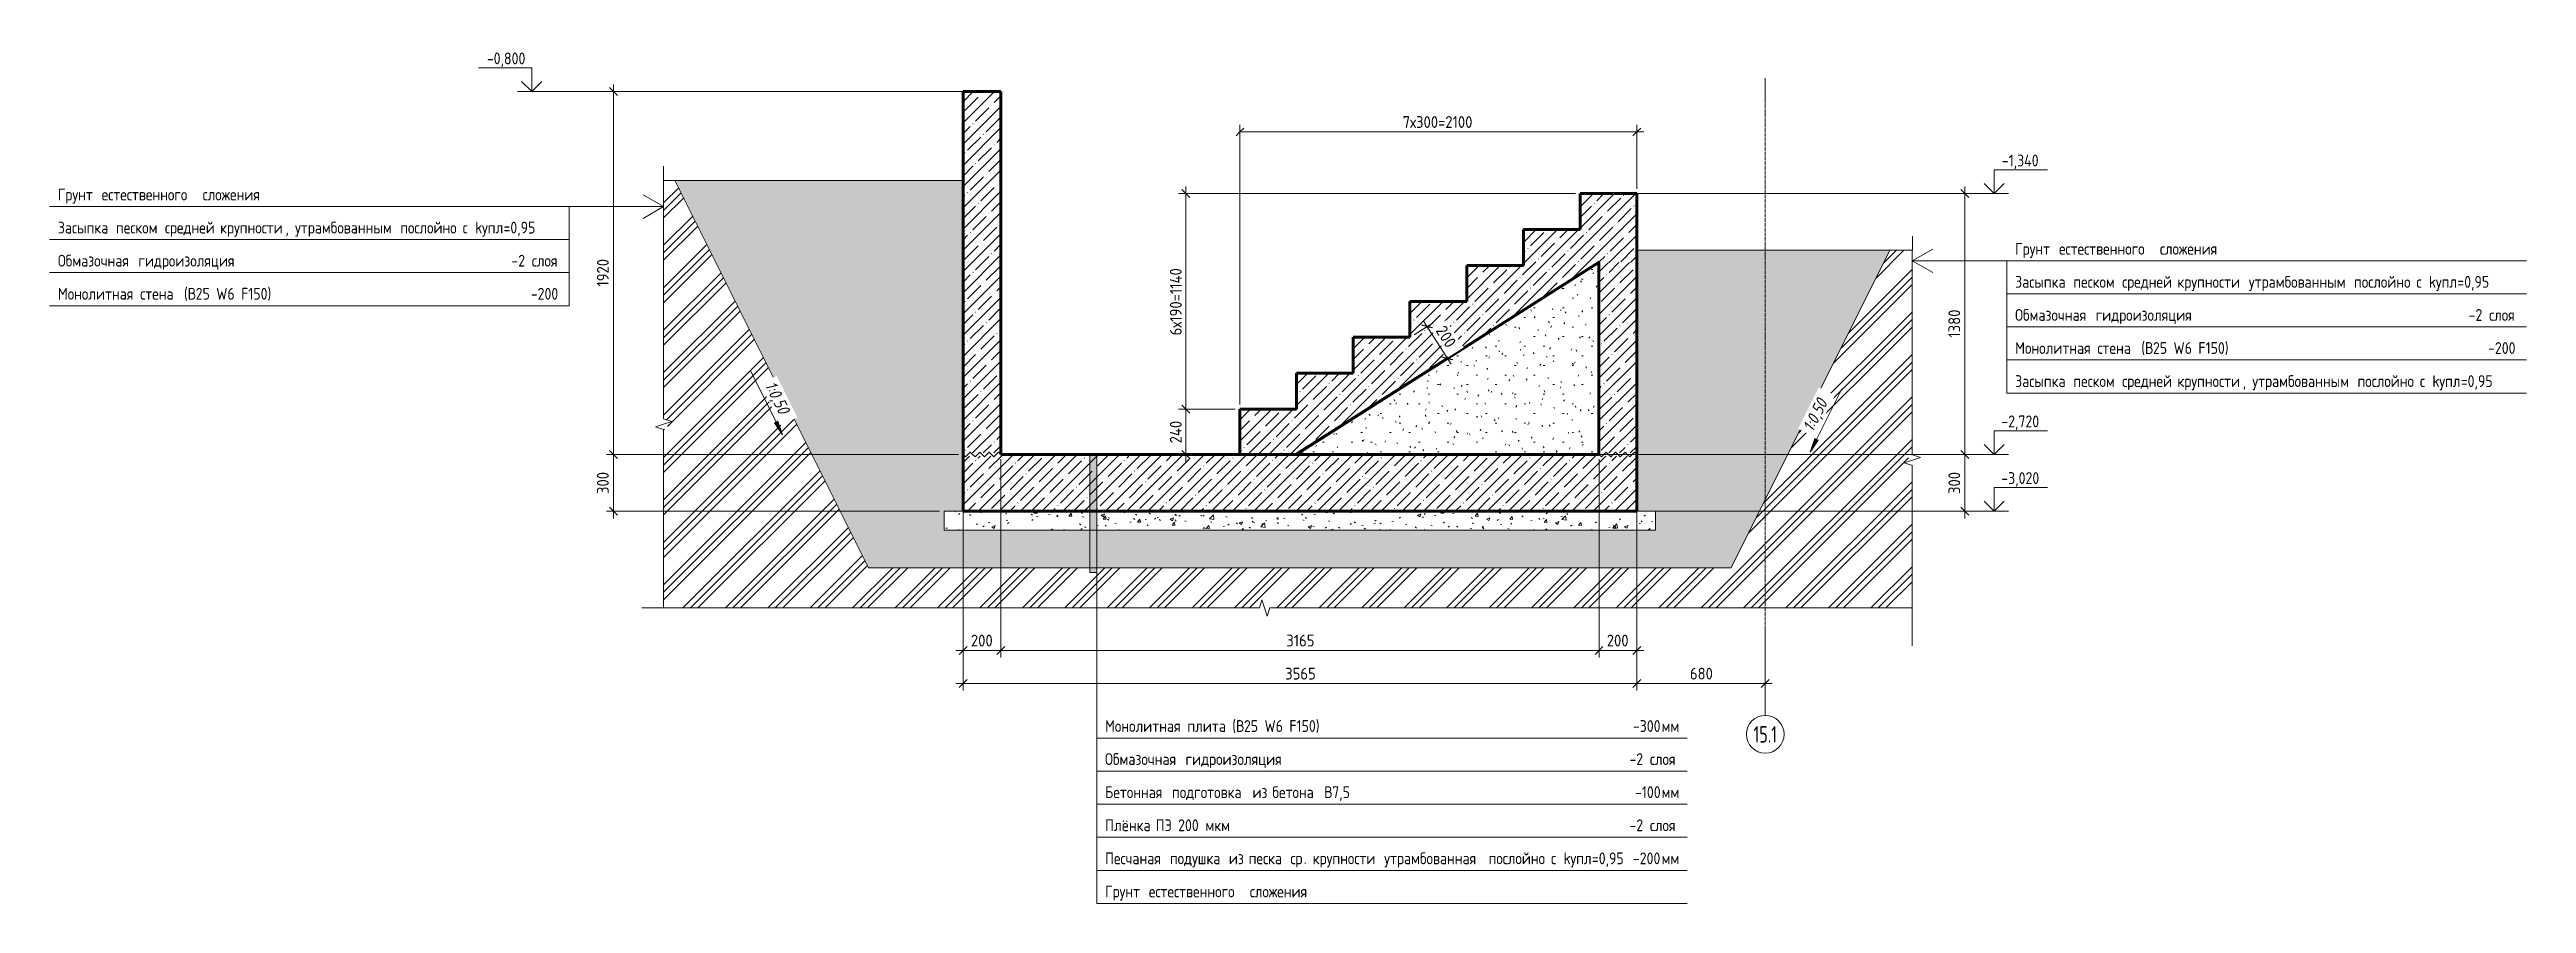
# Model space of a CAD drawing. Header units: millimetres. Extents: x 38448 to 77164, y -34879 to -200.
# Drawn here: x 54982 to 68090, y -5095 to -578 of the extents above; entities that cross this region are included whole.
import ezdxf

# ---------------------------------------------------------------- set-up
doc = ezdxf.new("R2010")
doc.units = ezdxf.units.MM
doc.linetypes.add('01 Штриховая _4 мм_', pattern=[6, 3.5, -2.5])
doc.linetypes.add('02 Штрихпунктирная _20 мм_', pattern=[25, 20, -2.5, 0, -2.5])
for name, color, linetype, lineweight in [('AA_Dim', 7, 'Continuous', 9), ('AA_Dim-25', 7, 'Continuous', 9), ('AA_Linii', 7, 'Continuous', 9), ('AA_Oformlenie', 7, 'Continuous', 9), ('AA_Vinoska', 7, 'Continuous', 9), ('AA_Visotnaya otmetka', 7, 'Continuous', 9), ('AF_Element', 7, 'Continuous', 20), ('AF_Element_Опалубка', 253, 'Continuous', 20), ('AF_Perekritie', 7, 'Continuous', 60), ('AF_Perekritie_Гидроизоляция', 253, 'Continuous', 20), ('AF_Pokritie', 7, 'Continuous', 9), ('AF_Stena', 7, 'Continuous', 60), ('AF_Stena_Опалубка', 253, 'Continuous', 20), ('Gen_Dim', 7, 'Continuous', 9), ('KR_Fundament', 7, 'Continuous', 20), ('Оси', 7, 'Continuous', 9)]:
    doc.layers.add(name, color=color, linetype=linetype, lineweight=lineweight)
doc.styles.add('ISOCPEUR', font='isocpeur.TTF', dxfattribs={"width": 0.85, "height": 62.5})
doc.styles.add('ISOCPEUR_1', font='isocpeur.TTF', dxfattribs={"width": 0.9, "height": 62.5})
doc.styles.add('ISOCPEUR_3', font='isocpeur.TTF', dxfattribs={"width": 0.7, "height": 87.5})
doc.styles.add('ISOCPEUR_I', font='isocpeui.ttf', dxfattribs={"width": 0.85, "height": 63.701923})
doc.dimstyles.new('00_Точн_3_знака__прозр_', dxfattribs={"dimscale": 304.8, "dimtxt": 62.672186, "dimasz": 0.139436, "dimexe": 0.123031, "dimexo": 0.082021, "dimgap": 0.008202, "dimtad": 1, "dimdec": 3, "dimrnd": 0.001, "dimdsep": 46, "dimtxsty": 'ISOCPEUR_1', "dimblk1": 'OBLIQUE', "dimblk2": 'OBLIQUE', "dimsah": 1, "dimcen": 0.09, "dimdle": 0.123031, "dimazin": 0, "dimtfac": 1, "dimtdec": 4, "dimtix": 1, "dimtmove": 0, "dimatfit": 3, "dimfxl": 1, "dimtvp": 1, "dimtolj": 1, "dimtzin": 0, "dimlwd": 18, "dimlwe": 18, "dimarcsym": 2})
doc.dimstyles.new('01_Точн_3_знака__непрозр__1', dxfattribs={"dimscale": 304.8, "dimtxt": 62.672186, "dimasz": 0.139436, "dimexe": 0.123031, "dimexo": 0.082021, "dimgap": 0.020505, "dimtad": 1, "dimdec": 3, "dimrnd": 0.001, "dimdsep": 46, "dimtxsty": 'ISOCPEUR_1', "dimblk1": 'OBLIQUE', "dimblk2": 'OBLIQUE', "dimsah": 1, "dimcen": 0.09, "dimdle": 0.123031, "dimazin": 0, "dimtfac": 1, "dimtdec": 4, "dimtix": 1, "dimtmove": 0, "dimatfit": 3, "dimfxl": 1, "dimtvp": 1, "dimtfill": 1, "dimtolj": 1, "dimtzin": 0, "dimlwd": 18, "dimlwe": 18, "dimarcsym": 2})
pattern_1 = [(45, (61257.686, -1995), (-56.1266, 56.1266), []), (45, (61313.81, -1995), (-56.1266, 56.1266), [99.219, -19.844, 0.8382, -19.006])]

msp = doc.modelspace()

# ---------------------------------------------------------------- texts
at = {"layer": 'Оси', "insert": (63999.8295, -4156.8034), "char_height": 87.5, "width": 150.115984, "attachment_point": 1, "style": 'ISOCPEUR_3'}
msp.add_mtext('15.1', dxfattribs=at)

# ---------------------------------------------------------------- blocks, each defined once
blk = doc.blocks.new('Песок ср крупн - Песок ср крупн-3745068-Разрез 1 Опл')
at = {"layer": 'AF_Element', "lineweight": 9}
h = blk.add_hatch(dxfattribs=at)
h.set_pattern_fill('FP_8', color=256, style=0, pattern_type=2)
h.set_pattern_definition([(0, (42515.935, -1995), (203.2, 50.8), [8.382, -144.018, 8.382, -144.018, -812.8]), (0, (42515.935, -1995), (203.2, 50.8), [-304.8, 8.382, -296.418, 8.382, -144.018, -355.6]), (0, (42515.935, -1995), (203.2, 50.8), [-762, 8.382, -93.218, 8.382, -245.618]), (120, (42592.135, -1969.6), (-145.5941, 150.5764), [8.382, -144.018, 8.382, -144.018, -812.8]), (120, (42592.135, -1969.6), (-145.5941, 150.5764), [-304.8, 8.382, -296.418, 8.382, -144.018, -355.6]), (120, (42592.135, -1969.6), (-145.5941, 150.5764), [-762, 8.382, -93.218, 8.382, -245.618]), (240, (42617.535, -1868), (-57.6059, -201.3764), [8.382, -144.018, 8.382, -144.018, -812.8]), (240, (42617.535, -1868), (-57.6059, -201.3764), [-304.8, 8.382, -296.418, 8.382, -144.018, -355.6]), (240, (42617.535, -1868), (-57.6059, -201.3764), [-762, 8.382, -93.218, 8.382, -245.618])])
h.paths.add_polyline_path([(42840, -2720), (44440, -2720), (44440, -1703), (42840, -2717)])
at = {"layer": 'AF_Element'}
for p, q in [((44440, -1703), (42840, -2717)), ((44440, -2720), (44440, -1703)), ((42840, -2717), (42840, -2720)), ((42840, -2720), (44440, -2720))]:
    blk.add_line(p, q, dxfattribs=at)
blk = doc.blocks.new('Лестница - Лестница-3665204-Разрез 1 Опл')
at = {"layer": 'AF_Perekritie', "lineweight": 9}
h = blk.add_hatch(dxfattribs=at)
h.set_pattern_fill('FP_6', color=256, style=0, pattern_type=2)
h.set_pattern_definition([(45, (42515.935, -1995), (-56.1266, 56.1266), []), (45, (42572.06, -1995), (-56.1266, 56.1266), [99.219, -19.844, 0.8382, -19.006])])
h.paths.add_polyline_path([(42840, -2720), (42840, -2717), (44438, -1705), (44640, -1705), (44640, -1340), (44340, -1340), (44340, -1530), (44040, -1530), (44040, -1720), (43740, -1720), (43740, -1910), (43440, -1910), (43440, -2100), (43140, -2100), (43140, -2290), (42840, -2290), (42840, -2480), (42540, -2480), (42540, -2720), (42792, -2720)])
at = {"layer": 'AF_Perekritie'}
for p, q in [((44340, -1340), (44340, -1530)), ((44640, -1340), (44340, -1340)), ((44640, -1705), (44640, -1340)), ((44340, -1530), (44040, -1530)), ((44040, -1530), (44040, -1720)), ((42840, -2717), (44438, -1705)), ((44040, -1720), (43740, -1720)), ((43740, -1720), (43740, -1910)), ((44438, -1705), (44440, -1705)), ((43740, -1910), (43440, -1910)), ((43440, -1910), (43440, -2100)), ((43440, -2100), (43140, -2100)), ((43140, -2100), (43140, -2290)), ((43140, -2290), (42840, -2290)), ((42840, -2290), (42840, -2480)), ((42840, -2480), (42540, -2480)), ((42540, -2480), (42540, -2720)), ((42540, -2720), (42840, -2720)), ((42840, -2720), (42840, -2717))]:
    blk.add_line(p, q, dxfattribs=at)
blk = doc.blocks.new('Последовательность узлов - 3мм масшт20 маскировка-904226-Разрез 1 Опл')
at = {"layer": 'AA_Oformlenie'}
for p, q in [((41075, -2720), (41088, -2733)), ((41113, -2708), (41088, -2733)), ((41125, -2720), (41113, -2708)), ((41125, -2720), (41138, -2733)), ((41163, -2708), (41138, -2733)), ((41175, -2720), (41163, -2708)), ((41175, -2720), (41188, -2733)), ((41213, -2708), (41188, -2733)), ((41225, -2720), (41213, -2708)), ((41225, -2720), (41238, -2733)), ((41263, -2708), (41238, -2733)), ((41275, -2720), (41263, -2708))]:
    blk.add_line(p, q, dxfattribs=at)
blk = doc.blocks.new('011_ЛинияОбрыва _ЭлУзла_Линия_ - Тип 1-3813961-Разрез 1 Опл')
at = {"layer": 'AA_Oformlenie'}
for p, q in [((39490, -1270), (39490, -2531)), ((39490, -2587), (39490, -3532))]:
    blk.add_line(p, q, dxfattribs=at)
blk = doc.blocks.new('011_ЛинияОбрыва _ЭлУзла_Линия_ - Тип 1-3813203-Разрез 1 Опл')
at = {"layer": 'AA_Oformlenie'}
for p, q in [((39375, -3532), (42643, -3532)), ((42698, -3532), (46098, -3532))]:
    blk.add_line(p, q, dxfattribs=at)
blk = doc.blocks.new('011_ЛинияОбрыва _ЭлУзла_Линия_ - Тип 1-3813808-Разрез 1 Опл')
at = {"layer": 'AA_Oformlenie'}
for p, q in [((46098, -2722), (46098, -1640)), ((46098, -3732), (46098, -2778))]:
    blk.add_line(p, q, dxfattribs=at)
blk = doc.blocks.new('DIMBLOCK30-Разрез 1 Опл')
at = {"layer": 'AA_Dim-25', "lineweight": 18}
for p, q in [((63182, -2745), (63182, -3794)), ((63182, -3757), (63182, -2745)), ((63382, -2745), (63382, -3794)), ((63382, -3757), (63382, -2745)), ((63419, -3757), (63182, -3757))]:
    blk.add_line(p, q, dxfattribs=at)
at = {"layer": 'AA_Dim-25', "lineweight": 30}
for p, q in [((63182, -3757), (63161, -3778)), ((63182, -3757), (63203, -3735)), ((63382, -3757), (63361, -3778)), ((63382, -3757), (63403, -3735))]:
    blk.add_line(p, q, dxfattribs=at)
at = {"layer": 'AA_Dim-25', "color": 0, "lineweight": 18, "insert": (63223, -3673), "char_height": 62.5, "width": 140.48, "attachment_point": 1, "line_spacing_factor": 1.135194, "style": 'ISOCPEUR_1'}
blk.add_mtext('200', dxfattribs=at)
blk = doc.blocks.new('_Oblique')
at = {"color": 0, "linetype": 'ByBlock', "lineweight": -2}
blk.add_line((-0.5, -0.5), (0.5, 0.5), dxfattribs=at)
blk = doc.blocks.new('DIMBLOCK31-Разрез 1 Опл')
at = {"layer": 'AA_Dim-25', "lineweight": 18}
for p, q in [((60017, -2745), (60017, -3794)), ((60017, -3757), (60017, -2745)), ((63182, -2745), (63182, -3794)), ((63182, -3757), (63182, -2745)), ((63182, -3757), (60017, -3757))]:
    blk.add_line(p, q, dxfattribs=at)
at = {"layer": 'AA_Dim-25', "lineweight": 30}
for p, q in [((60017, -3757), (59996, -3778)), ((60017, -3757), (60038, -3735)), ((63182, -3757), (63161, -3778)), ((63182, -3757), (63203, -3735))]:
    blk.add_line(p, q, dxfattribs=at)
at = {"layer": 'AA_Dim-25', "color": 0, "lineweight": 18, "insert": (61527, -3673), "char_height": 62.5, "width": 173.12, "attachment_point": 1, "line_spacing_factor": 1.135194, "style": 'ISOCPEUR_1'}
blk.add_mtext('3165', dxfattribs=at)
blk = doc.blocks.new('DIMBLOCK32-Разрез 1 Опл')
at = {"layer": 'AA_Dim-25', "lineweight": 18}
for p, q in [((59817, -2745), (59817, -3794)), ((59817, -3757), (59817, -2745)), ((60017, -2745), (60017, -3794)), ((60017, -3757), (60017, -2745)), ((60017, -3757), (59779, -3757))]:
    blk.add_line(p, q, dxfattribs=at)
at = {"layer": 'AA_Dim-25', "lineweight": 30}
for p, q in [((59817, -3757), (59796, -3778)), ((59817, -3757), (59838, -3735)), ((60017, -3757), (59996, -3778)), ((60017, -3757), (60038, -3735))]:
    blk.add_line(p, q, dxfattribs=at)
at = {"layer": 'AA_Dim-25', "color": 0, "lineweight": 18, "insert": (59858, -3673), "char_height": 62.5, "width": 140.48, "attachment_point": 1, "line_spacing_factor": 1.135194, "style": 'ISOCPEUR_1'}
blk.add_mtext('200', dxfattribs=at)
blk = doc.blocks.new('DIMBLOCK33-Разрез 1 Опл')
at = {"layer": 'AA_Dim-25', "lineweight": 18}
for p, q in [((63382, -2745), (63382, -3969)), ((63382, -3932), (63382, -2745)), ((64062, -3630), (64062, -3969)), ((64062, -3932), (64062, -3630)), ((64099, -3932), (63382, -3932))]:
    blk.add_line(p, q, dxfattribs=at)
at = {"layer": 'AA_Dim-25', "lineweight": 30}
for p, q in [((63382, -3932), (63361, -3953)), ((63382, -3932), (63403, -3910)), ((64062, -3932), (64041, -3953)), ((64062, -3932), (64083, -3910))]:
    blk.add_line(p, q, dxfattribs=at)
at = {"layer": 'AA_Dim-25', "color": 0, "lineweight": 18, "insert": (63663, -3848), "char_height": 62.5, "width": 140.48, "attachment_point": 1, "line_spacing_factor": 1.135194, "style": 'ISOCPEUR_1'}
blk.add_mtext('680', dxfattribs=at)
blk = doc.blocks.new('DIMBLOCK34-Разрез 1 Опл')
at = {"layer": 'AA_Dim-25', "lineweight": 18}
for p, q in [((59817, -2745), (59817, -3969)), ((59817, -3932), (59817, -2745)), ((63382, -2745), (63382, -3969)), ((63382, -3932), (63382, -2745)), ((63382, -3932), (59779, -3932))]:
    blk.add_line(p, q, dxfattribs=at)
at = {"layer": 'AA_Dim-25', "lineweight": 30}
for p, q in [((59817, -3932), (59796, -3953)), ((59817, -3932), (59838, -3910)), ((63382, -3932), (63361, -3953)), ((63382, -3932), (63403, -3910))]:
    blk.add_line(p, q, dxfattribs=at)
at = {"layer": 'AA_Dim-25', "color": 0, "lineweight": 18, "insert": (61521, -3848), "char_height": 62.5, "width": 187.31, "attachment_point": 1, "line_spacing_factor": 1.135194, "style": 'ISOCPEUR_1'}
blk.add_mtext('3565', dxfattribs=at)
blk = doc.blocks.new('DIMBLOCK35-Разрез 1 Опл')
at = {"layer": 'AA_Dim-25', "lineweight": 30}
for p, q in [((61282, -1014), (61261, -1035)), ((61282, -1014), (61303, -993)), ((63382, -1014), (63361, -1035)), ((63382, -1014), (63403, -993))]:
    blk.add_line(p, q, dxfattribs=at)
at = {"layer": 'AA_Dim-25', "lineweight": 18}
for p, q in [((61282, -1014), (61282, -977)), ((61282, -1014), (63419, -1014)), ((61282, -1014), (61282, -2455)), ((63382, -1014), (63382, -977)), ((63382, -1014), (63382, -1315))]:
    blk.add_line(p, q, dxfattribs=at)
at = {"layer": 'AA_Dim-25', "color": 0, "lineweight": 18, "insert": (62143, -930), "char_height": 62.5, "width": 454.08, "attachment_point": 1, "line_spacing_factor": 1.135194, "style": 'ISOCPEUR_1'}
blk.add_mtext('7х300=2100', dxfattribs=at)
blk = doc.blocks.new('_None')
blk = doc.blocks.new('DIMBLOCK36-Разрез 1 Опл')
at = {"layer": 'AA_Dim-25', "lineweight": 18}
for p, q in [((60995, -1302), (60995, -2480)), ((60995, -1340), (60957, -1340)), ((60995, -1340), (63057, -1340)), ((60995, -2480), (60957, -2480)), ((60995, -2480), (61257, -2480)), ((60995, -2720), (60957, -2720)), ((60995, -2720), (61000, -2720))]:
    blk.add_line(p, q, dxfattribs=at)
at = {"layer": 'AA_Dim-25', "lineweight": 30}
for p, q in [((60995, -1340), (60974, -1319)), ((60995, -1340), (61016, -1361)), ((60995, -2480), (60974, -2459)), ((60995, -2480), (61016, -2501)), ((60995, -2720), (60974, -2699)), ((60995, -2720), (61016, -2741))]:
    blk.add_line(p, q, dxfattribs=at)
at = {"layer": 'AA_Dim-25', "color": 0, "lineweight": 18, "insert": (60911, -2090), "char_height": 62.5, "width": 431.37, "attachment_point": 1, "rotation": 90, "line_spacing_factor": 1.135194, "style": 'ISOCPEUR_1'}
blk.add_mtext('6х190=1140', dxfattribs=at)
blk = doc.blocks.new('DIMBLOCK37-Разрез 1 Опл')
at = {"layer": 'AA_Dim-25', "lineweight": 18}
for p, q in [((60995, -2480), (60957, -2480)), ((60995, -2480), (60995, -2758)), ((60995, -2480), (61257, -2480)), ((60995, -2720), (60957, -2720)), ((60995, -2720), (61000, -2720))]:
    blk.add_line(p, q, dxfattribs=at)
at = {"layer": 'AA_Dim-25', "lineweight": 30}
for p, q in [((60995, -2480), (60974, -2459)), ((60995, -2480), (61016, -2501)), ((60995, -2720), (60974, -2699)), ((60995, -2720), (61016, -2741))]:
    blk.add_line(p, q, dxfattribs=at)
at = {"layer": 'AA_Dim-25', "color": 0, "lineweight": 18, "insert": (60911, -2661), "char_height": 62.5, "width": 146.16, "attachment_point": 1, "rotation": 90, "line_spacing_factor": 1.135194, "style": 'ISOCPEUR_1'}
blk.add_mtext('240', dxfattribs=at)
blk = doc.blocks.new('Высотные отметки - Стрелка вверх-400292-Разрез 1 Опл')
at = {"layer": 'AA_Vinoska'}
for p, q in [((46532, -1340), (46479, -1287)), ((46532, -1215), (46814, -1215)), ((46532, -1340), (46532, -1215)), ((46532, -1340), (46585, -1287)), ((46457, -1340), (46607, -1340))]:
    blk.add_line(p, q, dxfattribs=at)
blk = doc.blocks.new('Ось сетки - d_4мм-2765513-Разрез 1 Опл')
at = {"layer": 'Оси'}
for start, end in [(0, 180), (0, 180), (180, 360), (180, 360)]:
    blk.add_arc((45320, -4200), 100, start, end, dxfattribs=at)
blk = doc.blocks.new('010_Флажок - Низ Фунд плита-3814445-Разрез 1 Опл')
at = {"layer": 'AA_Vinoska'}
blk.add_hatch(color=256, dxfattribs=at).paths.add_polyline_path([(41745, -3345), (41745, -2720), (41782, -2720), (41782, -3345)])
for p, q in [((41782, -2720), (41745, -2720)), ((41745, -2720), (41745, -3345)), ((41782, -2720), (41782, -4220)), ((41782, -3345), (41782, -2720)), ((41745, -3345), (41782, -3345)), ((41782, -4220), (41782, -4395)), ((41782, -4220), (44907, -4220)), ((41782, -4395), (44907, -4395)), ((41782, -4395), (41782, -4570)), ((41782, -4570), (41782, -4745)), ((41782, -4570), (44907, -4570)), ((41782, -4745), (41782, -4920)), ((41782, -4745), (44907, -4745)), ((41782, -4920), (41782, -5095)), ((41782, -4920), (44907, -4920)), ((41782, -5095), (44907, -5095))]:
    blk.add_line(p, q, dxfattribs=at)
blk = doc.blocks.new('DIMBLOCK38-Разрез 1 Опл')
at = {"layer": 'AA_Dim-25', "lineweight": 30}
for p, q in [((57966, -800), (57945, -779)), ((57966, -800), (57988, -821)), ((57966, -2720), (57945, -2699)), ((57966, -2720), (57988, -2741))]:
    blk.add_line(p, q, dxfattribs=at)
at = {"layer": 'AA_Dim-25', "lineweight": 18}
for p, q in [((57966, -762), (57966, -2720)), ((59792, -800), (57929, -800)), ((57966, -800), (59792, -800)), ((59792, -2720), (57929, -2720)), ((57966, -2720), (59792, -2720))]:
    blk.add_line(p, q, dxfattribs=at)
at = {"layer": 'AA_Dim-25', "color": 0, "lineweight": 18, "insert": (57879, -1832), "char_height": 62.5, "width": 173.12, "attachment_point": 1, "rotation": 90, "line_spacing_factor": 1.135194, "style": 'ISOCPEUR_1', "bg_fill": 3, "box_fill_scale": 1.25, "bg_fill_color": 256, "bg_fill_true_color": 13158600, "bg_fill_transparency": 0}
blk.add_mtext('1920', dxfattribs=at)
blk = doc.blocks.new('DIMBLOCK39-Разрез 1 Опл')
at = {"layer": 'AA_Dim-25', "lineweight": 18}
for p, q in [((59792, -2720), (57929, -2720)), ((57966, -2720), (57966, -3058)), ((57966, -2720), (59792, -2720)), ((59692, -3020), (57929, -3020)), ((57966, -3020), (59692, -3020))]:
    blk.add_line(p, q, dxfattribs=at)
at = {"layer": 'AA_Dim-25', "lineweight": 30}
for p, q in [((57966, -2720), (57945, -2699)), ((57966, -2720), (57988, -2741)), ((57966, -3020), (57945, -2999)), ((57966, -3020), (57988, -3041))]:
    blk.add_line(p, q, dxfattribs=at)
at = {"layer": 'AA_Dim-25', "color": 0, "lineweight": 18, "insert": (57879, -2929), "char_height": 62.5, "width": 140.48, "attachment_point": 1, "rotation": 90, "line_spacing_factor": 1.135194, "style": 'ISOCPEUR_1', "bg_fill": 3, "box_fill_scale": 1.25, "bg_fill_color": 256, "bg_fill_true_color": 13158600, "bg_fill_transparency": 0}
blk.add_mtext('300', dxfattribs=at)
blk = doc.blocks.new('DIMBLOCK40-Разрез 1 Опл')
at = {"layer": 'AA_Dim-25', "lineweight": 18}
for p, q in [((65118, -1302), (65118, -2720)), ((63407, -1340), (65156, -1340)), ((65118, -1340), (63407, -1340)), ((63207, -2720), (65156, -2720)), ((65118, -2720), (63207, -2720))]:
    blk.add_line(p, q, dxfattribs=at)
at = {"layer": 'AA_Dim-25', "lineweight": 30}
for p, q in [((65118, -1340), (65097, -1319)), ((65118, -1340), (65139, -1361)), ((65118, -2720), (65097, -2699)), ((65118, -2720), (65139, -2741))]:
    blk.add_line(p, q, dxfattribs=at)
at = {"layer": 'AA_Dim-25', "color": 0, "lineweight": 18, "insert": (65031, -2102), "char_height": 62.5, "width": 173.12, "attachment_point": 1, "rotation": 90, "line_spacing_factor": 1.135194, "style": 'ISOCPEUR_1', "bg_fill": 3, "box_fill_scale": 1.25, "bg_fill_color": 256, "bg_fill_true_color": 13158600, "bg_fill_transparency": 0}
blk.add_mtext('1380', dxfattribs=at)
blk = doc.blocks.new('DIMBLOCK41-Разрез 1 Опл')
at = {"layer": 'AA_Dim-25', "lineweight": 18}
for p, q in [((63207, -2720), (65156, -2720)), ((65118, -2720), (63207, -2720)), ((65118, -2720), (65118, -3058)), ((63507, -3020), (65156, -3020)), ((65118, -3020), (63507, -3020))]:
    blk.add_line(p, q, dxfattribs=at)
at = {"layer": 'AA_Dim-25', "lineweight": 30}
for p, q in [((65118, -2720), (65097, -2699)), ((65118, -2720), (65139, -2741)), ((65118, -3020), (65097, -2999)), ((65118, -3020), (65139, -3041))]:
    blk.add_line(p, q, dxfattribs=at)
at = {"layer": 'AA_Dim-25', "color": 0, "lineweight": 18, "insert": (65031, -2929), "char_height": 62.5, "width": 140.48, "attachment_point": 1, "rotation": 90, "line_spacing_factor": 1.135194, "style": 'ISOCPEUR_1', "bg_fill": 3, "box_fill_scale": 1.25, "bg_fill_color": 256, "bg_fill_true_color": 13158600, "bg_fill_transparency": 0}
blk.add_mtext('300', dxfattribs=at)
blk = doc.blocks.new('010_Флажок - Бок Стена вход-3814513-Разрез 1 Опл')
at = {"layer": 'AA_Vinoska'}
for p, q in [((46098, -1695), (46207, -1633)), ((46098, -1695), (46207, -1758)), ((46098, -1695), (46598, -1695)), ((46598, -1695), (46598, -1870)), ((46598, -1695), (49348, -1695)), ((46598, -1870), (49348, -1870)), ((46598, -1870), (46598, -2045)), ((46598, -2045), (46598, -2220)), ((46598, -2045), (49348, -2045)), ((46598, -2220), (46598, -2395)), ((46598, -2220), (49348, -2220)), ((46598, -2395), (49348, -2395))]:
    blk.add_line(p, q, dxfattribs=at)
blk = doc.blocks.new('010_Флажок - Бок Стена без засыпки-3814673-Разрез 1 Опл')
at = {"layer": 'AA_Vinoska'}
for p, q in [((36240, -1408), (38990, -1408)), ((39490, -1408), (38990, -1408)), ((38990, -1583), (38990, -1408)), ((39490, -1408), (39382, -1346)), ((39490, -1408), (39382, -1471)), ((36240, -1583), (38990, -1583)), ((38990, -1758), (38990, -1583)), ((36240, -1758), (38990, -1758)), ((38990, -1933), (38990, -1758)), ((36240, -1933), (38990, -1933))]:
    blk.add_line(p, q, dxfattribs=at)
blk = doc.blocks.new('DIMBLOCK42-Разрез 1 Опл')
at = {"layer": 'AA_Dim-25', "lineweight": 18}
for p, q in [((62203, -2087), (62304, -2023)), ((62272, -2043), (62203, -2087)), ((62252, -2011), (62399, -2243)), ((62383, -2209), (62347, -2232)), ((62379, -2212), (62383, -2209))]:
    blk.add_line(p, q, dxfattribs=at)
at = {"layer": 'AA_Dim-25', "lineweight": 30}
for p, q in [((62272, -2043), (62243, -2036)), ((62272, -2043), (62301, -2049)), ((62379, -2212), (62350, -2205)), ((62379, -2212), (62408, -2218))]:
    blk.add_line(p, q, dxfattribs=at)
at = {"layer": 'AA_Dim-25', "color": 0, "lineweight": 18, "insert": (62368, -2031), "char_height": 62.5, "width": 140.48, "attachment_point": 1, "rotation": 302.3474, "line_spacing_factor": 1.135194, "style": 'ISOCPEUR_1', "bg_fill": 3, "box_fill_scale": 1.25, "bg_fill_color": 256, "bg_fill_true_color": 13158600, "bg_fill_transparency": 0}
blk.add_mtext('200', dxfattribs=at)

# ---------------------------------------------------------------- dimensions: what is measured, and where the dimension line sits
at = {"layer": 'AA_Dim', "lineweight": 18}
dim = msp.add_linear_dim(base=(63381.8122, -1014.1639), p1=(61281.8122, -2480), p2=(63381.8122, -1340), text='7х300=2100', dimstyle='00_Точн_3_знака__прозр_', override={"dimpost": '<>', "dimblk1": 'None', "dimblk2": 'None', "dimsah": 1, "dimfxl": 2389.47693}, dxfattribs=at)
dim.commit()
dim.dimension.update_dxf_attribs({"geometry": 'DIMBLOCK35-Разрез 1 Опл', "text_midpoint": (62331.8122, -980.4139)})
for base, p1, p2, text, override, picture, middle in [((60994.9789, -2480), (63081.8122, -1340), (61281.8122, -2480), '6х190=1140', {"dimpost": '<>', "dimblk1": 'None', "dimblk2": 'None', "dimsah": 1, "dimfxl": 2130.633709}, 'DIMBLOCK36-Разрез 1 Опл', (60961.2289, -1910)), ((60994.9789, -2720), (61281.8122, -2480), (61025.031, -2720), '240', {"dimpost": '<>', "dimblk1": 'None', "dimblk2": 'None', "dimsah": 1, "dimfxl": 351.477728}, 'DIMBLOCK37-Разрез 1 Опл', (60961.2289, -2600))]:
    dim = msp.add_linear_dim(base=base, p1=p1, p2=p2, angle=90, text=text, dimstyle='00_Точн_3_знака__прозр_', override=override, dxfattribs=at)
    dim.commit()
    dim.dimension.update_dxf_attribs({"geometry": picture, "text_midpoint": middle})
for base, p1, p2, override, picture, middle in [((59816.8122, -3756.7446), (60016.8122, -2720), (59816.8122, -2720), {"dimpost": '<>', "dimfxl": 200}, 'DIMBLOCK32-Разрез 1 Опл', (59916.8122, -3722.9946)), ((59816.8122, -3931.7446), (63381.8122, -2720), (59816.8122, -2720), {"dimpost": '<>', "dimfxl": 3565}, 'DIMBLOCK34-Разрез 1 Опл', (61599.3122, -3897.9946)), ((60016.8122, -3756.7446), (63181.8122, -2720), (60016.8122, -2720), {"dimpost": '<>', "dimfxl": 3165}, 'DIMBLOCK31-Разрез 1 Опл', (61599.3122, -3722.9946)), ((63181.8122, -3756.7446), (63381.8122, -2720), (63181.8122, -2720), {"dimpost": '<>', "dimfxl": 200}, 'DIMBLOCK30-Разрез 1 Опл', (63281.8122, -3722.9946)), ((63381.8122, -3931.7446), (64061.8122, -3604.8), (63381.8122, -2720), {"dimpost": '<>', "dimfxl": 1115.91713}, 'DIMBLOCK33-Разрез 1 Опл', (63721.8122, -3897.9946))]:
    dim = msp.add_linear_dim(base=base, p1=p1, p2=p2, dimstyle='00_Точн_3_знака__прозр_', override=override, dxfattribs=at)
    dim.commit()
    dim.dimension.update_dxf_attribs({"geometry": picture, "text_midpoint": middle})

# ---------------------------------------------------------------- hatches: boundary and pattern name
at = {"layer": 'AA_Oformlenie'}
h = msp.add_hatch(dxfattribs=at)
h.set_pattern_fill('FP_10', color=250, style=0, pattern_type=2)
h.set_pattern_definition([(45, (61257.69, -1995), (-112.253, 112.253), []), (45, (61297.37, -1995), (0, 224.5064), []), (45, (61218, -1995), (0, 224.5064), [])])
h.paths.add_polyline_path([(61534.048, -3531.7342), (64840.2, -3531.7342), (64840.2, -2777.5), (64796.8988, -2763.75), (64840.2, -2750), (64820.5737, -2750), (64820.5737, -2721.8457), (64840.2, -2721.8457), (64840.2, -1640), (64721.8122, -1640), (63881.8122, -3320), (59316.8122, -3320), (58291.8122, -1270), (58232.0327, -1270), (58232.0327, -2531.267), (58275.334, -2545.017), (58232.0327, -2558.767), (58251.659, -2558.767), (58251.659, -2586.9213), (58232.0327, -2586.9213), (58232.0327, -3531.7342), (61384.4352, -3531.7342), (61398.1852, -3488.4329), (61411.9352, -3531.7342), (61411.9352, -3512.1079), (61440.0895, -3512.1079), (61440.0895, -3531.7342)])
h = msp.add_hatch(dxfattribs=at)
h.set_pattern_fill('FP_9', color=250, style=0, pattern_type=2)
h.set_pattern_definition([(0, (61257.686, -1995), (101.6, 25.4), [8.382, -67.818, 8.382, -67.818, -406.4]), (0, (61257.686, -1995), (101.6, 25.4), [-152.4, 8.382, -144.018, 8.382, -67.818, -177.8]), (0, (61257.686, -1995), (101.6, 25.4), [-381, 8.382, -42.418, 8.382, -118.618]), (120, (61295.786, -1982.3), (-72.79705, 75.28818), [8.382, -67.818, 8.382, -67.818, -406.4]), (120, (61295.786, -1982.3), (-72.79705, 75.28818), [-152.4, 8.382, -144.018, 8.382, -67.818, -177.8]), (120, (61295.786, -1982.3), (-72.79705, 75.28818), [-381, 8.382, -42.418, 8.382, -118.618]), (240, (61308.486, -1931.5), (-28.80295, -100.68818), [8.382, -67.818, 8.382, -67.818, -406.4]), (240, (61308.486, -1931.5), (-28.80295, -100.68818), [-152.4, 8.382, -144.018, 8.382, -67.818, -177.8]), (240, (61308.486, -1931.5), (-28.80295, -100.68818), [-381, 8.382, -42.418, 8.382, -118.618])])
h.paths.add_polyline_path([(59316.8122, -3320), (63881.8122, -3320), (64721.8122, -1640), (63381.8122, -1640), (63381.8122, -3020), (63481.8122, -3020), (63481.8122, -3120), (59716.8122, -3120), (59716.8122, -3020), (59816.8122, -3020), (59816.8122, -1270), (58291.8122, -1270)])
at = {"layer": 'AF_Perekritie', "lineweight": 9}
h = msp.add_hatch(dxfattribs=at)
h.set_pattern_fill('FP_6', color=256, style=0, pattern_type=2)
h.set_pattern_definition(pattern_1)
h.paths.add_polyline_path([(61534.048, -3020), (63381.8122, -3020), (63381.8122, -2728), (63181.8122, -2728), (63181.8122, -2720), (60016.8122, -2720), (60016.8122, -2728), (59816.8122, -2728), (59816.8122, -3020), (60016.8122, -3020)])
at = {"layer": 'AF_Pokritie'}
h = msp.add_hatch(dxfattribs=at)
h.set_pattern_fill('FP_7', color=256, style=0, pattern_type=2)
h.set_pattern_definition([(50, (61257.69, -1995), (182.185, -15.939), [19.05, -209.55]), (355, (61257.69, -1995), (-35.242, 191.057), [15.24, -167.64]), (100.451, (61272.87, -1996.33), (146.943, 175.117), [16.19, -178.09]), (46.184, (61257.69, -1944.2), (271.079, -42.043), [28.575, -314.325]), (96.636, (61280.28, -1947.7), (237.403, 247.427), [24.285, -267.135]), (351.184, (61257.69, -1944.2), (237.405, 247.425), [22.86, -251.46]), (21, (61283.09, -1956.9), (151.615, -102.2655), [19.05, -209.55]), (326, (61283.09, -1956.9), (61.802, 184.188), [15.24, -167.64]), (71.451, (61295.72, -1965.42), (213.417, 81.921), [16.19, -178.09]), (37.5, (61257.686, -1995), (3.0883, 84.555), [8.382, -157.226, 8.382, -161.798, -168.275]), (37.5, (61257.686, -1995), (3.0883, 84.555), [-335.788, 8.382, -159.893]), (7.5, (61257.69, -1995), (66.8194, 100.1807), [8.382, -88.646, 8.382, -153.416, -64.135]), (7.5, (61257.69, -1995), (66.8194, 100.1807), [-258.826, 8.382, -55.753]), (327.5, (61201.044, -1995), (135.5905, -5.729), [8.382, -55.118, 8.382, -189.738, -262.89]), (327.5, (61201.044, -1995), (135.5905, -5.729), [-261.62, 8.382, -254.508]), (317.5, (61175.64, -1995), (148.129, 25.427), [8.382, -74.168, 8.382, -123.19, -186.69]), (317.5, (61175.64, -1995), (148.129, 25.427), [-214.122, 8.382, -178.308])])
h.paths.add_polyline_path([(63391.9571, -3120), (63481.8122, -3120), (63481.8122, -3020), (59716.8122, -3020), (59716.8122, -3120), (63381.8122, -3120)])
at = {"layer": 'AF_Stena', "lineweight": 9}
h = msp.add_hatch(dxfattribs=at)
h.set_pattern_fill('FP_6', color=256, style=0, pattern_type=2)
h.set_pattern_definition(pattern_1)
h.paths.add_polyline_path([(59816.8122, -2712), (60016.8122, -2712), (60016.8122, -800), (59816.8122, -800), (59816.8122, -1270)])
h = msp.add_hatch(dxfattribs=at)
h.set_pattern_fill('FP_6', color=256, style=0, pattern_type=2)
h.set_pattern_definition(pattern_1)
h.paths.add_polyline_path([(63381.8122, -2712), (63381.8122, -1705), (63181.8122, -1705), (63181.8122, -2712), (63331.8122, -2712)])

# ---------------------------------------------------------------- linework, layer by layer
at = {"layer": 'AA_Linii', "lineweight": 20}
for p, q in [((59816.8122, -800), (59816.8122, -1270)), ((63381.8122, -1340), (63381.8122, -1640))]:
    msp.add_line(p, q, dxfattribs=at)
at = {"layer": 'AA_Linii'}
for p, q in [((58291.8122, -1270), (58232.0327, -1270)), ((59816.8122, -1270), (58291.8122, -1270)), ((58291.8122, -1270), (59316.8122, -3320)), ((59316.8122, -3320), (58291.8122, -1270)), ((59816.8122, -3020), (59816.8122, -1270)), ((64721.8122, -1640), (63381.8122, -1640)), ((63381.8122, -1640), (63381.8122, -3020)), ((63881.8122, -3320), (64721.8122, -1640)), ((64721.8122, -1640), (63881.8122, -3320)), ((64840.2, -1640), (64721.8122, -1640)), ((59716.8122, -3120), (59716.8122, -3020)), ((59716.8122, -3020), (59816.8122, -3020)), ((63481.8122, -3120), (59716.8122, -3120)), ((63381.8122, -3020), (63481.8122, -3020)), ((63481.8122, -3020), (63481.8122, -3120)), ((59316.8122, -3320), (63881.8122, -3320)), ((63881.8122, -3320), (59316.8122, -3320))]:
    msp.add_line(p, q, dxfattribs=at)
at = {"layer": 'AA_Vinoska'}
for p, q in [((58232.0327, -1270), (58232.0327, -1195)), ((64840.2, -1640), (64840.2, -1565)), ((58188.7076, -2572.8442), (58232.0327, -2558.767)), ((58232.0327, -2586.9213), (58188.7076, -2572.8442)), ((58232.0327, -2531.267), (58275.334, -2545.017)), ((58275.334, -2545.017), (58232.0327, -2558.767)), ((64796.8988, -2763.75), (64840.2, -2750)), ((64840.2, -2721.8457), (64883.5251, -2735.9228)), ((64883.5251, -2735.9228), (64840.2, -2750)), ((64840.2, -2777.5), (64796.8988, -2763.75)), ((61384.4352, -3531.7342), (61398.1852, -3488.4329)), ((61398.1852, -3488.4329), (61411.9352, -3531.7342)), ((61426.0124, -3575.0593), (61411.9352, -3531.7342)), ((61440.0895, -3531.7342), (61426.0124, -3575.0593))]:
    msp.add_line(p, q, dxfattribs=at)
at = {"layer": 'AA_Visotnaya otmetka'}
for p, q in [((63381.8122, -1340), (63623.242, -1340)), ((63623.242, -1340), (65273.4326, -1340))]:
    msp.add_line(p, q, dxfattribs=at)
at = {"layer": 'AF_Perekritie_Гидроизоляция', "lineweight": 60}
for p, q in [((63181.8122, -1703.4037), (61581.8122, -2718.4037)), ((63181.8122, -1704.588), (63181.8122, -1703.4037)), ((61581.8122, -2719.588), (63181.8122, -1704.588)), ((61581.8122, -2718.4037), (61581.8122, -2719.588))]:
    msp.add_line(p, q, dxfattribs=at)
at = {"layer": 'AF_Pokritie', "lineweight": 20}
for p, q in [((63481.8122, -3020), (59716.8122, -3020)), ((59716.8122, -3020), (59716.8122, -3120)), ((59716.8122, -3120), (63481.8122, -3120)), ((63481.8122, -3120), (63481.8122, -3020))]:
    msp.add_line(p, q, dxfattribs=at)
at = {"layer": 'AF_Stena_Опалубка', "lineweight": 60}
for p, q in [((60016.8122, -800), (59816.8122, -800)), ((59816.8122, -800), (59816.8122, -2720)), ((60016.8122, -2720), (60016.8122, -800)), ((63181.8122, -1705), (63181.8122, -2720)), ((63381.8122, -2720), (63381.8122, -1705))]:
    msp.add_line(p, q, dxfattribs=at)
at = {"layer": 'KR_Fundament', "lineweight": 60}
for p, q in [((59816.8122, -2720), (59816.8122, -3020)), ((63181.8122, -2720), (60016.8122, -2720)), ((63381.8122, -3020), (63381.8122, -2720)), ((59816.8122, -3020), (63381.8122, -3020))]:
    msp.add_line(p, q, dxfattribs=at)
at = {"layer": 'Оси'}
for p, q in [((64061.8122, -854.4732), (64061.8122, -729.4732)), ((64061.8122, -4099.9185), (64061.8122, -3974.9185))]:
    msp.add_line(p, q, dxfattribs=at)
at = {"layer": 'Оси', "linetype": '02 Штрихпунктирная _20 мм_'}
msp.add_line((64061.8122, -3974.9185), (64061.8122, -854.4732), dxfattribs=at)

# ---------------------------------------------------------------- block references
at = {"layer": 'AA_Oformlenie'}
for name, p in [('011_ЛинияОбрыва _ЭлУзла_Линия_ - Тип 1-3813961-Разрез 1 Опл', (18741.7506, 0)), ('011_ЛинияОбрыва _ЭлУзла_Линия_ - Тип 1-3813808-Разрез 1 Опл', (18741.7506, 0)), ('Последовательность узлов - 3мм масшт20 маскировка-904226-Разрез 1 Опл', (18741.7506, 0)), ('Последовательность узлов - 3мм масшт20 маскировка-904226-Разрез 1 Опл', (22106.7506, 0)), ('011_ЛинияОбрыва _ЭлУзла_Линия_ - Тип 1-3813203-Разрез 1 Опл', (18741.7506, 0))]:
    msp.add_blockref(name, p, dxfattribs=at)
at = {"layer": 'AA_Vinoska'}
for name in ['Высотные отметки - Стрелка вверх-400292-Разрез 1 Опл', '010_Флажок - Низ Фунд плита-3814445-Разрез 1 Опл']:
    msp.add_blockref(name, (18741.7506, 0), dxfattribs=at)
at = {"layer": 'AA_Visotnaya otmetka', "extrusion": (0, 0, -1)}
msp.add_blockref('Высотные отметки - Стрелка вверх-400292-Разрез 1 Опл', (-104065.5375, 540), dxfattribs=at)
at = {"layer": 'AF_Element_Опалубка'}
msp.add_blockref('Песок ср крупн - Песок ср крупн-3745068-Разрез 1 Опл', (18741.7506, 0), dxfattribs=at)
at = {"layer": 'AF_Perekritie', "linetype": '01 Штриховая _4 мм_', "lineweight": 20}
msp.add_blockref('Лестница - Лестница-3665204-Разрез 1 Опл', (18741.7506, 0), dxfattribs=at)
at = {"layer": 'Оси'}
msp.add_blockref('Ось сетки - d_4мм-2765513-Разрез 1 Опл', (18741.7506, 0), dxfattribs=at)

msp.set_redraw_order([(e.dxf.handle, doc.entitydb.next_handle()) for e in msp.query("TEXT MTEXT ATTDEF DIMENSION ARC_DIMENSION")])  # texts and dimensions are drawn at this point

# ---------------------------------------------------------------- next in the draw order: texts
at = {"layer": 'AA_Vinoska', "char_height": 62.5, "attachment_point": 1, "style": 'ISOCPEUR', "bg_fill": 3, "box_fill_scale": 1.25, "bg_fill_color": 256, "bg_fill_true_color": 13158600, "bg_fill_transparency": 0}
for s, insert, width in [('Монолитная', (60567.9222, -4125.0943), 488.929164), ('-300', (63361.3558, -4125.0943), 183.987281), ('Обмазочная', (60567.9222, -4300.0943), 477.004062), ('-2 ', (63343.0808, -4300.0943), 131.176117), ('Бетонная', (60567.9222, -4475.0943), 390.12118), ('-100', (63372.6183, -4475.0943), 170.358594), ('Плёнка', (60567.9222, -4650.0943), 286.202437), ('-2 ', (63343.0808, -4650.0943), 131.176117), ('Песчаная', (60567.9222, -4825.0943), 376.492492), ('Грунт', (60567.9222, -5000.0943), 241.909203)]:
    msp.add_mtext(s, dxfattribs=dict(at, insert=insert, width=width))
at = {"layer": 'AA_Visotnaya otmetka', "char_height": 62.5, "attachment_point": 1, "line_spacing_factor": 1.135194, "style": 'ISOCPEUR', "bg_fill": 3, "box_fill_scale": 1.25, "bg_fill_color": 256, "bg_fill_true_color": 13158600, "bg_fill_transparency": 0}
for s, insert, width in [('-0,800', (57296.3975, -593.5801), 239.899334), ('-1,340', (65313.7946, -1133.5801), 233.131014)]:
    msp.add_mtext(s, dxfattribs=dict(at, insert=insert, width=width))
at = {"layer": 'Gen_Dim', "char_height": 63.70192, "width": 213.57809, "attachment_point": 1, "line_spacing_factor": 1.135194, "style": 'ISOCPEUR_I', "bg_fill": 3, "box_fill_scale": 1.25, "bg_fill_color": 256, "bg_fill_true_color": 13158600, "bg_fill_transparency": 0}
for insert, rotation in [((58822.3155, -2325.4857), 296.56505118), ((64257.4158, -2576.6541), 63.43494882)]:
    msp.add_mtext('1:0,50', dxfattribs=dict(at, insert=insert, rotation=rotation))

# ---------------------------------------------------------------- next in the draw order: dimensions: what is measured, and where the dimension line sits
at = {"layer": 'AA_Dim', "lineweight": 18}
dim = msp.add_linear_dim(base=(62379.1041, -2211.7855), p1=(62181.8122, -2100), p2=(62404.4927, -2195.7061), angle=302.3474435, dimstyle='01_Точн_3_знака__непрозр__1', override={"dimpost": '<>', "dimfxl": 242.376252}, dxfattribs=at)
dim.commit()
dim.dimension.update_dxf_attribs({"geometry": 'DIMBLOCK42-Разрез 1 Опл', "text_midpoint": (62357.2796, -2107.2392)})

# ---------------------------------------------------------------- next in the draw order: hatches: boundary and pattern name
at = {"layer": 'Gen_Dim'}
for points in [[(58860.561, -2615.4891), (58818.1885, -2552.8228), (58835.8515, -2543.9913)], [(64298.7661, -2707.4659), (64323.4756, -2635.9681), (64341.1387, -2644.7996)]]:
    msp.add_hatch(color=256, dxfattribs=at).paths.add_polyline_path(points)

# ---------------------------------------------------------------- next in the draw order: linework, layer by layer
for p, q in [((58692.8559, -2280.0789), (58860.561, -2615.4891)), ((64466.4712, -2372.0557), (64298.7661, -2707.4659)), ((58818.1885, -2552.8228), (58835.8515, -2543.9913)), ((58860.561, -2615.4891), (58818.1885, -2552.8228)), ((58835.8515, -2543.9913), (58860.561, -2615.4891)), ((64298.7661, -2707.4659), (64323.4756, -2635.9681)), ((64341.1387, -2644.7996), (64298.7661, -2707.4659)), ((64323.4756, -2635.9681), (64341.1387, -2644.7996))]:
    msp.add_line(p, q, dxfattribs=at)

# ---------------------------------------------------------------- next in the draw order: texts
at = {"layer": 'AA_Vinoska', "char_height": 62.5, "attachment_point": 1, "style": 'ISOCPEUR', "bg_fill": 3, "box_fill_scale": 1.25, "bg_fill_color": 256, "bg_fill_true_color": 13158600, "bg_fill_transparency": 0}
for s, insert, width in [('\\fISOCPEUR|b0|i0|c204|p34|;\\W.85; ', (60971.3291, -4125.0943), 39.182477), ('мм', (63513.1605, -4125.0943), 102.215156), ('\\fISOCPEUR|b0|i0|c204|p34|;\\W.85; ', (60961.4899, -4300.0943), 39.182477), ('слоя', (63451.3119, -4300.0943), 177.172937), ('\\fISOCPEUR|b0|i0|c204|p34|;\\W.85; ', (60889.8044, -4475.0943), 39.182477), ('мм', (63513.1782, -4475.0943), 102.215156), ('\\fISOCPEUR|b0|i0|c204|p34|;\\W.85; ', (60804.0628, -4650.0943), 39.182477), ('слоя', (63451.3119, -4650.0943), 177.172937), ('\\fISOCPEUR|b0|i0|c204|p34|;\\W.85; ', (60878.5596, -4825.0943), 39.182477), ('\\fISOCPEUR|b0|i0|c204|p34|;\\W.85; ', (60767.5172, -5000.0943), 39.182477)]:
    msp.add_mtext(s, dxfattribs=dict(at, insert=insert, width=width))

# ---------------------------------------------------------------- next in the draw order: texts
for s, insert, width in [('плита', (61003.6579, -4125.0943), 247.019961), ('гидроизоляция', (60993.8187, -4300.0943), 599.66225), ('подготовка', (60922.1331, -4475.0943), 477.004062), ('ПЭ', (60836.3916, -4650.0943), 102.215156), ('подушка', (60910.8883, -4825.0943), 339.013602), ('естественного', (60799.846, -5000.0943), 608.18018)]:
    msp.add_mtext(s, dxfattribs=dict(at, insert=insert, width=width))

# ---------------------------------------------------------------- next in the draw order: dimensions: what is measured, and where the dimension line sits
at = {"layer": 'AA_Dim', "lineweight": 18}
for base, p1, p2, override, picture, middle in [((57966.458, -2720), (59816.8122, -800), (59816.8122, -2720), {"dimpost": '<>', "dimfxl": 1920}, 'DIMBLOCK38-Разрез 1 Опл', (57928.958, -1760)), ((65118.1754, -2720), (63381.8122, -1340), (63181.8122, -2720), {"dimpost": '<>', "dimfxl": 1394.417441}, 'DIMBLOCK40-Разрез 1 Опл', (65080.6754, -2030))]:
    dim = msp.add_linear_dim(base=base, p1=p1, p2=p2, angle=90, dimstyle='01_Точн_3_знака__непрозр__1', override=override, dxfattribs=at)
    dim.commit()
    dim.dimension.update_dxf_attribs({"geometry": picture, "text_midpoint": middle})

# ---------------------------------------------------------------- next in the draw order: linework, layer by layer
at = {"layer": 'AA_Visotnaya otmetka'}
for p, q in [((57830.4804, -800), (57533.8556, -800)), ((59917.0823, -800), (57830.4804, -800))]:
    msp.add_line(p, q, dxfattribs=at)

# ---------------------------------------------------------------- next in the draw order: block references
at = {"layer": 'AA_Vinoska'}
for name in ['010_Флажок - Бок Стена без засыпки-3814673-Разрез 1 Опл', '010_Флажок - Бок Стена вход-3814513-Разрез 1 Опл']:
    msp.add_blockref(name, (18741.7506, 0), dxfattribs=at)

# ---------------------------------------------------------------- next in the draw order: texts
at = {"layer": 'AA_Vinoska', "char_height": 62.5, "attachment_point": 1, "style": 'ISOCPEUR', "bg_fill": 3, "box_fill_scale": 1.25, "bg_fill_color": 256, "bg_fill_true_color": 13158600, "bg_fill_transparency": 0}
for s, insert, width in [(' (', (61207.4697, -4125.0943), 64.736266), ('\\fISOCPEUR|b0|i0|c204|p34|;\\W.85; ', (61315.7008, -4475.0943), 39.182477), (' 200 ', (60920.7275, -4650.0943), 216.355414), ('\\fISOCPEUR|b0|i0|c204|p34|;\\W.85; ', (61190.6025, -4825.0943), 39.182477), ('\\fISOCPEUR|b0|i0|c204|p34|;\\W.85; ', (61301.6448, -5000.0943), 39.182477)]:
    msp.add_mtext(s, dxfattribs=dict(at, insert=insert, width=width))

# ---------------------------------------------------------------- next in the draw order: dimensions: what is measured, and where the dimension line sits
at = {"layer": 'AA_Dim', "lineweight": 18}
for base, p1, p2, override, picture, middle in [((57966.458, -3020), (59816.8122, -2720), (59716.8122, -3020), {"dimpost": '<>', "dimfxl": 316.227766}, 'DIMBLOCK39-Разрез 1 Опл', (57928.958, -2870)), ((65118.1754, -3020), (63181.8122, -2720), (63481.8122, -3020), {"dimpost": '<>', "dimfxl": 424.264069}, 'DIMBLOCK41-Разрез 1 Опл', (65080.6754, -2870))]:
    dim = msp.add_linear_dim(base=base, p1=p1, p2=p2, angle=90, dimstyle='01_Точн_3_знака__непрозр__1', override=override, dxfattribs=at)
    dim.commit()
    dim.dimension.update_dxf_attribs({"geometry": picture, "text_midpoint": middle})

# ---------------------------------------------------------------- next in the draw order: linework, layer by layer
at = {"layer": 'AA_Visotnaya otmetka'}
for p, q in [((63040.9671, -2720), (64988.6534, -2720)), ((64988.6534, -2720), (65273.4326, -2720)), ((63198.6127, -3020), (65146.299, -3020)), ((65146.299, -3020), (65273.4326, -3020))]:
    msp.add_line(p, q, dxfattribs=at)

# ---------------------------------------------------------------- next in the draw order: block references
for p in [(18741.7506, -1380), (18741.7506, -1680)]:
    msp.add_blockref('Высотные отметки - Стрелка вверх-400292-Разрез 1 Опл', p, dxfattribs=at)

# ---------------------------------------------------------------- next in the draw order: texts
at = {"layer": 'AA_Vinoska', "char_height": 62.5, "attachment_point": 1, "style": 'ISOCPEUR', "bg_fill": 3, "box_fill_scale": 1.25, "bg_fill_color": 256, "bg_fill_true_color": 13158600, "bg_fill_transparency": 0}
for s, insert, width in [('Грунт', (55025.9755, -1313.5075), 241.909203), ('Засыпка', (55025.9755, -1488.5075), 333.902844), ('Обмазочная', (55025.9755, -1663.5075), 477.004062), ('-2 ', (57426.1341, -1663.5075), 131.176117), ('Грунт', (65384.1429, -1600.5578), 241.909203), ('Монолитная', (55025.9755, -1838.5075), 488.929164), ('-200', (57528.7716, -1838.5075), 183.987281), ('Засыпка', (65384.1429, -1775.5578), 333.902844), ('Обмазочная', (65384.1429, -1950.5578), 477.004062), ('-2 ', (67784.3014, -1950.5578), 131.176117), ('Монолитная', (65384.1429, -2125.5578), 488.929164), ('-200', (67886.9389, -2125.5578), 183.987281), ('Засыпка', (65384.1429, -2300.5578), 333.902844), ('\\fISOCPEUR|b0|i0|c204|p34|;\\W.85;В', (61260.8825, -4125.0943), 51.107578), ('из', (61348.0296, -4475.0943), 88.586469), ('мкм', (61099.2386, -4650.0943), 148.211977), ('из', (61222.9313, -4825.0943), 88.586469), ('сложения', (61333.9736, -5000.0943), 373.08532)]:
    msp.add_mtext(s, dxfattribs=dict(at, insert=insert, width=width))

# ---------------------------------------------------------------- next in the draw order: texts
for s, insert, width in [('\\fISOCPEUR|b0|i0|c204|p34|;\\W.85; ', (55225.5706, -1313.5075), 39.182477), ('\\fISOCPEUR|b0|i0|c204|p34|;\\W.85; ', (55301.4729, -1488.5075), 39.182477), ('\\fISOCPEUR|b0|i0|c204|p34|;\\W.85; ', (55419.5432, -1663.5075), 39.182477), ('слоя', (57534.3652, -1663.5075), 177.172937), ('\\fISOCPEUR|b0|i0|c204|p34|;\\W.85; ', (65583.7379, -1600.5578), 39.182477), ('\\fISOCPEUR|b0|i0|c204|p34|;\\W.85; ', (55429.3824, -1838.5075), 39.182477), ('\\fISOCPEUR|b0|i0|c204|p34|;\\W.85; ', (65659.6402, -1775.5578), 39.182477), ('\\fISOCPEUR|b0|i0|c204|p34|;\\W.85; ', (65777.7106, -1950.5578), 39.182477), ('слоя', (67892.5326, -1950.5578), 177.172937), ('\\fISOCPEUR|b0|i0|c204|p34|;\\W.85; ', (65787.5498, -2125.5578), 39.182477), ('\\fISOCPEUR|b0|i0|c204|p34|;\\W.85; ', (65659.6402, -2300.5578), 39.182477), ('25 W6 F150)', (61303.0504, -4125.0943), 483.818406), ('\\fISOCPEUR|b0|i0|c204|p34|;\\W.85; ', (61421.1208, -4475.0943), 39.182477), ('\\fISOCPEUR|b0|i0|c204|p34|;\\W.85; ', (61296.0224, -4825.0943), 39.182477)]:
    msp.add_mtext(s, dxfattribs=dict(at, insert=insert, width=width))
at = {"layer": 'AA_Visotnaya otmetka', "char_height": 62.5, "width": 239.899334, "attachment_point": 1, "line_spacing_factor": 1.135194, "style": 'ISOCPEUR', "bg_fill": 3, "box_fill_scale": 1.25, "bg_fill_color": 256, "bg_fill_true_color": 13158600, "bg_fill_transparency": 0}
for s, insert in [('-2,720', (65310.9745, -2513.5801)), ('-3,020', (65310.9745, -2813.5801))]:
    msp.add_mtext(s, dxfattribs=dict(at, insert=insert))

# ---------------------------------------------------------------- next in the draw order: texts
at = {"layer": 'AA_Vinoska', "char_height": 62.5, "attachment_point": 1, "style": 'ISOCPEUR', "bg_fill": 3, "box_fill_scale": 1.25, "bg_fill_color": 256, "bg_fill_true_color": 13158600, "bg_fill_transparency": 0}
for s, insert, width in [('естественного', (55257.8993, -1313.5075), 608.18018), ('песком', (55333.8017, -1488.5075), 274.277336), ('гидроизоляция', (55451.872, -1663.5075), 599.66225), ('естественного', (65616.0667, -1600.5578), 608.18018), ('стена', (55461.7112, -1838.5075), 240.205617), ('песком', (65691.969, -1775.5578), 274.277336), ('гидроизоляция', (65810.0393, -1950.5578), 599.66225), ('стена', (65819.8785, -2125.5578), 240.205617), ('песком', (65691.969, -2300.5578), 274.277336), ('бетона', (61453.4495, -4475.0943), 293.016781), ('песка', (61328.3512, -4825.0943), 228.280516)]:
    msp.add_mtext(s, dxfattribs=dict(at, insert=insert, width=width))

# ---------------------------------------------------------------- next in the draw order: texts
for s, insert, width in [('\\fISOCPEUR|b0|i0|c204|p34|;\\W.85; ', (55759.6982, -1313.5075), 39.182477), ('\\fISOCPEUR|b0|i0|c204|p34|;\\W.85; ', (55560.1031, -1488.5075), 39.182477), ('\\fISOCPEUR|b0|i0|c204|p34|;\\W.85; ', (66117.8655, -1600.5578), 39.182477), (' (', (55659.9006, -1838.5075), 64.736266), ('\\fISOCPEUR|b0|i0|c204|p34|;\\W.85; ', (65918.2705, -1775.5578), 39.182477), (' (', (66018.068, -2125.5578), 64.736266), ('\\fISOCPEUR|b0|i0|c204|p34|;\\W.85; ', (65918.2705, -2300.5578), 39.182477), ('\\fISOCPEUR|b0|i0|c204|p34|;\\W.85; ', (61695.2126, -4475.0943), 39.182477), ('\\fISOCPEUR|b0|i0|c204|p34|;\\W.85; ', (61516.7015, -4825.0943), 39.182477)]:
    msp.add_mtext(s, dxfattribs=dict(at, insert=insert, width=width))

# ---------------------------------------------------------------- next in the draw order: texts
for s, insert, width in [('сложения', (55792.0269, -1313.5075), 373.08532), ('средней', (55592.4319, -1488.5075), 315.163398), ('сложения', (66150.1943, -1600.5578), 373.08532), ('\\fISOCPEUR|b0|i0|c204|p34|;\\W.85;В', (55713.3134, -1838.5075), 51.107578), ('средней', (65950.5992, -1775.5578), 315.163398), ('\\fISOCPEUR|b0|i0|c204|p34|;\\W.85;В', (66071.4807, -2125.5578), 51.107578), ('средней', (65950.5992, -2300.5578), 315.163398), ('\\fISOCPEUR|b0|i0|c204|p34|;\\W.85;В', (61727.5413, -4475.0943), 51.107578), ('ср', (61549.0303, -4825.0943), 85.179297)]:
    msp.add_mtext(s, dxfattribs=dict(at, insert=insert, width=width))

# ---------------------------------------------------------------- next in the draw order: texts
for s, insert, width in [('\\fISOCPEUR|b0|i0|c204|p34|;\\W.85; ', (55852.4677, -1488.5075), 39.182477), ('25 W6 F150)', (55755.4814, -1838.5075), 483.818406), ('\\fISOCPEUR|b0|i0|c204|p34|;\\W.85; ', (66210.635, -1775.5578), 39.182477), ('25 W6 F150)', (66113.6487, -2125.5578), 483.818406), ('\\fISOCPEUR|b0|i0|c204|p34|;\\W.85; ', (66210.635, -2300.5578), 39.182477), ('7,5', (61769.7093, -4475.0943), 114.140258), ('. ', (61619.3102, -4825.0943), 57.921922)]:
    msp.add_mtext(s, dxfattribs=dict(at, insert=insert, width=width))

# ---------------------------------------------------------------- next in the draw order: texts
at = {"layer": 'AA_Vinoska', "char_height": 62.5, "width": 419.082141, "attachment_point": 1, "style": 'ISOCPEUR', "bg_fill": 3, "box_fill_scale": 1.25, "bg_fill_color": 256, "bg_fill_true_color": 13158600, "bg_fill_transparency": 0}
for insert in [(55884.7965, -1488.5075), (66242.9638, -1775.5578), (66242.9638, -2300.5578), (61667.1006, -4825.0943)]:
    msp.add_mtext('крупности', dxfattribs=dict(at, insert=insert))

# ---------------------------------------------------------------- next in the draw order: texts
at = {"layer": 'AA_Vinoska', "char_height": 62.5, "attachment_point": 1, "style": 'ISOCPEUR', "bg_fill": 3, "box_fill_scale": 1.25, "bg_fill_color": 256, "bg_fill_true_color": 13158600, "bg_fill_transparency": 0}
for s, insert, width in [(', ', (56230.5738, -1488.5075), 61.329094), ('\\fISOCPEUR|b0|i0|c204|p34|;\\W.85; ', (66588.7412, -1775.5578), 39.182477), (', ', (66588.7412, -2300.5578), 61.329094), ('\\fISOCPEUR|b0|i0|c204|p34|;\\W.85; ', (62012.8779, -4825.0943), 39.182477)]:
    msp.add_mtext(s, dxfattribs=dict(at, insert=insert, width=width))

# ---------------------------------------------------------------- next in the draw order: texts
for s, insert, width in [('утрамбованным', (56281.1754, -1488.5075), 635.437555), ('утрамбованным', (66621.0699, -1775.5578), 635.437555), ('утрамбованным', (66639.3427, -2300.5578), 635.437555), ('утрамбованная', (62045.2067, -4825.0943), 630.326797)]:
    msp.add_mtext(s, dxfattribs=dict(at, insert=insert, width=width))

# ---------------------------------------------------------------- next in the draw order: texts
at = {"layer": 'AA_Vinoska', "char_height": 62.5, "width": 39.182477, "attachment_point": 1, "style": 'ISOCPEUR', "bg_fill": 3, "box_fill_scale": 1.25, "bg_fill_color": 256, "bg_fill_true_color": 13158600, "bg_fill_transparency": 0}
for insert in [(56805.4638, -1488.5075), (67145.3583, -1775.5578), (67163.6311, -2300.5578), (62565.2783, -4825.0943)]:
    msp.add_mtext('\\fISOCPEUR|b0|i0|c204|p34|;\\W.85; ', dxfattribs=dict(at, insert=insert))

# ---------------------------------------------------------------- next in the draw order: texts
at = {"layer": 'AA_Vinoska', "char_height": 62.5, "width": 361.160219, "attachment_point": 1, "style": 'ISOCPEUR', "bg_fill": 3, "box_fill_scale": 1.25, "bg_fill_color": 256, "bg_fill_true_color": 13158600, "bg_fill_transparency": 0}
for insert in [(56837.7926, -1488.5075), (67177.6871, -1775.5578), (67195.9599, -2300.5578), (62597.6071, -4825.0943)]:
    msp.add_mtext('послойно', dxfattribs=dict(at, insert=insert))

# ---------------------------------------------------------------- next in the draw order: texts
at = {"layer": 'AA_Vinoska', "char_height": 62.5, "width": 39.182477, "attachment_point": 1, "style": 'ISOCPEUR', "bg_fill": 3, "box_fill_scale": 1.25, "bg_fill_color": 256, "bg_fill_true_color": 13158600, "bg_fill_transparency": 0}
for insert in [(57135.7795, -1488.5075), (67475.6741, -1775.5578), (67493.9469, -2300.5578), (62895.5941, -4825.0943)]:
    msp.add_mtext('\\fISOCPEUR|b0|i0|c204|p34|;\\W.85; ', dxfattribs=dict(at, insert=insert))

# ---------------------------------------------------------------- next in the draw order: texts
for insert in [(57168.1083, -1488.5075), (67508.0029, -1775.5578), (67526.2757, -2300.5578), (62927.9228, -4825.0943)]:
    msp.add_mtext('\\fISOCPEUR|b0|i0|c204|p34|;\\W.85;с', dxfattribs=dict(at, insert=insert))

# ---------------------------------------------------------------- next in the draw order: texts
at = {"layer": 'AA_Vinoska', "char_height": 62.5, "width": 85.179297, "attachment_point": 1, "style": 'ISOCPEUR', "bg_fill": 3, "box_fill_scale": 1.25, "bg_fill_color": 256, "bg_fill_true_color": 13158600, "bg_fill_transparency": 0}
for insert in [(57200.4371, -1488.5075), (67540.3317, -1775.5578), (67558.6044, -2300.5578), (62960.2516, -4825.0943)]:
    msp.add_mtext(' k', dxfattribs=dict(at, insert=insert))

# ---------------------------------------------------------------- next in the draw order: texts
at = {"layer": 'AA_Vinoska', "char_height": 62.5, "width": 137.990461, "attachment_point": 1, "style": 'ISOCPEUR', "bg_fill": 3, "box_fill_scale": 1.25, "bg_fill_color": 256, "bg_fill_true_color": 13158600, "bg_fill_transparency": 0}
for insert in [(57270.717, -1488.5075), (67610.6116, -1775.5578), (67628.8844, -2300.5578), (63030.5316, -4825.0943)]:
    msp.add_mtext('упл', dxfattribs=dict(at, insert=insert))

# ---------------------------------------------------------------- next in the draw order: texts
at = {"layer": 'AA_Vinoska', "char_height": 62.5, "width": 206.133898, "attachment_point": 1, "style": 'ISOCPEUR', "bg_fill": 3, "box_fill_scale": 1.25, "bg_fill_color": 256, "bg_fill_true_color": 13158600, "bg_fill_transparency": 0}
for insert in [(57384.5706, -1488.5075), (67724.4651, -1775.5578), (67742.7379, -2300.5578), (63144.3851, -4825.0943)]:
    msp.add_mtext('=0,95', dxfattribs=dict(at, insert=insert))

# ---------------------------------------------------------------- next in the draw order: texts
at = {"layer": 'AA_Vinoska', "insert": (63361.3558, -4825.0943), "char_height": 62.5, "width": 183.987281, "attachment_point": 1, "style": 'ISOCPEUR', "bg_fill": 3, "box_fill_scale": 1.25, "bg_fill_color": 256, "bg_fill_true_color": 13158600, "bg_fill_transparency": 0}
msp.add_mtext('-200', dxfattribs=at)

# ---------------------------------------------------------------- next in the draw order: texts
at = {"layer": 'AA_Vinoska', "insert": (63513.1605, -4825.0943), "char_height": 62.5, "width": 102.215156, "attachment_point": 1, "style": 'ISOCPEUR', "bg_fill": 3, "box_fill_scale": 1.25, "bg_fill_color": 256, "bg_fill_true_color": 13158600, "bg_fill_transparency": 0}
msp.add_mtext('мм', dxfattribs=at)

doc.saveas('drawing.dxf')
